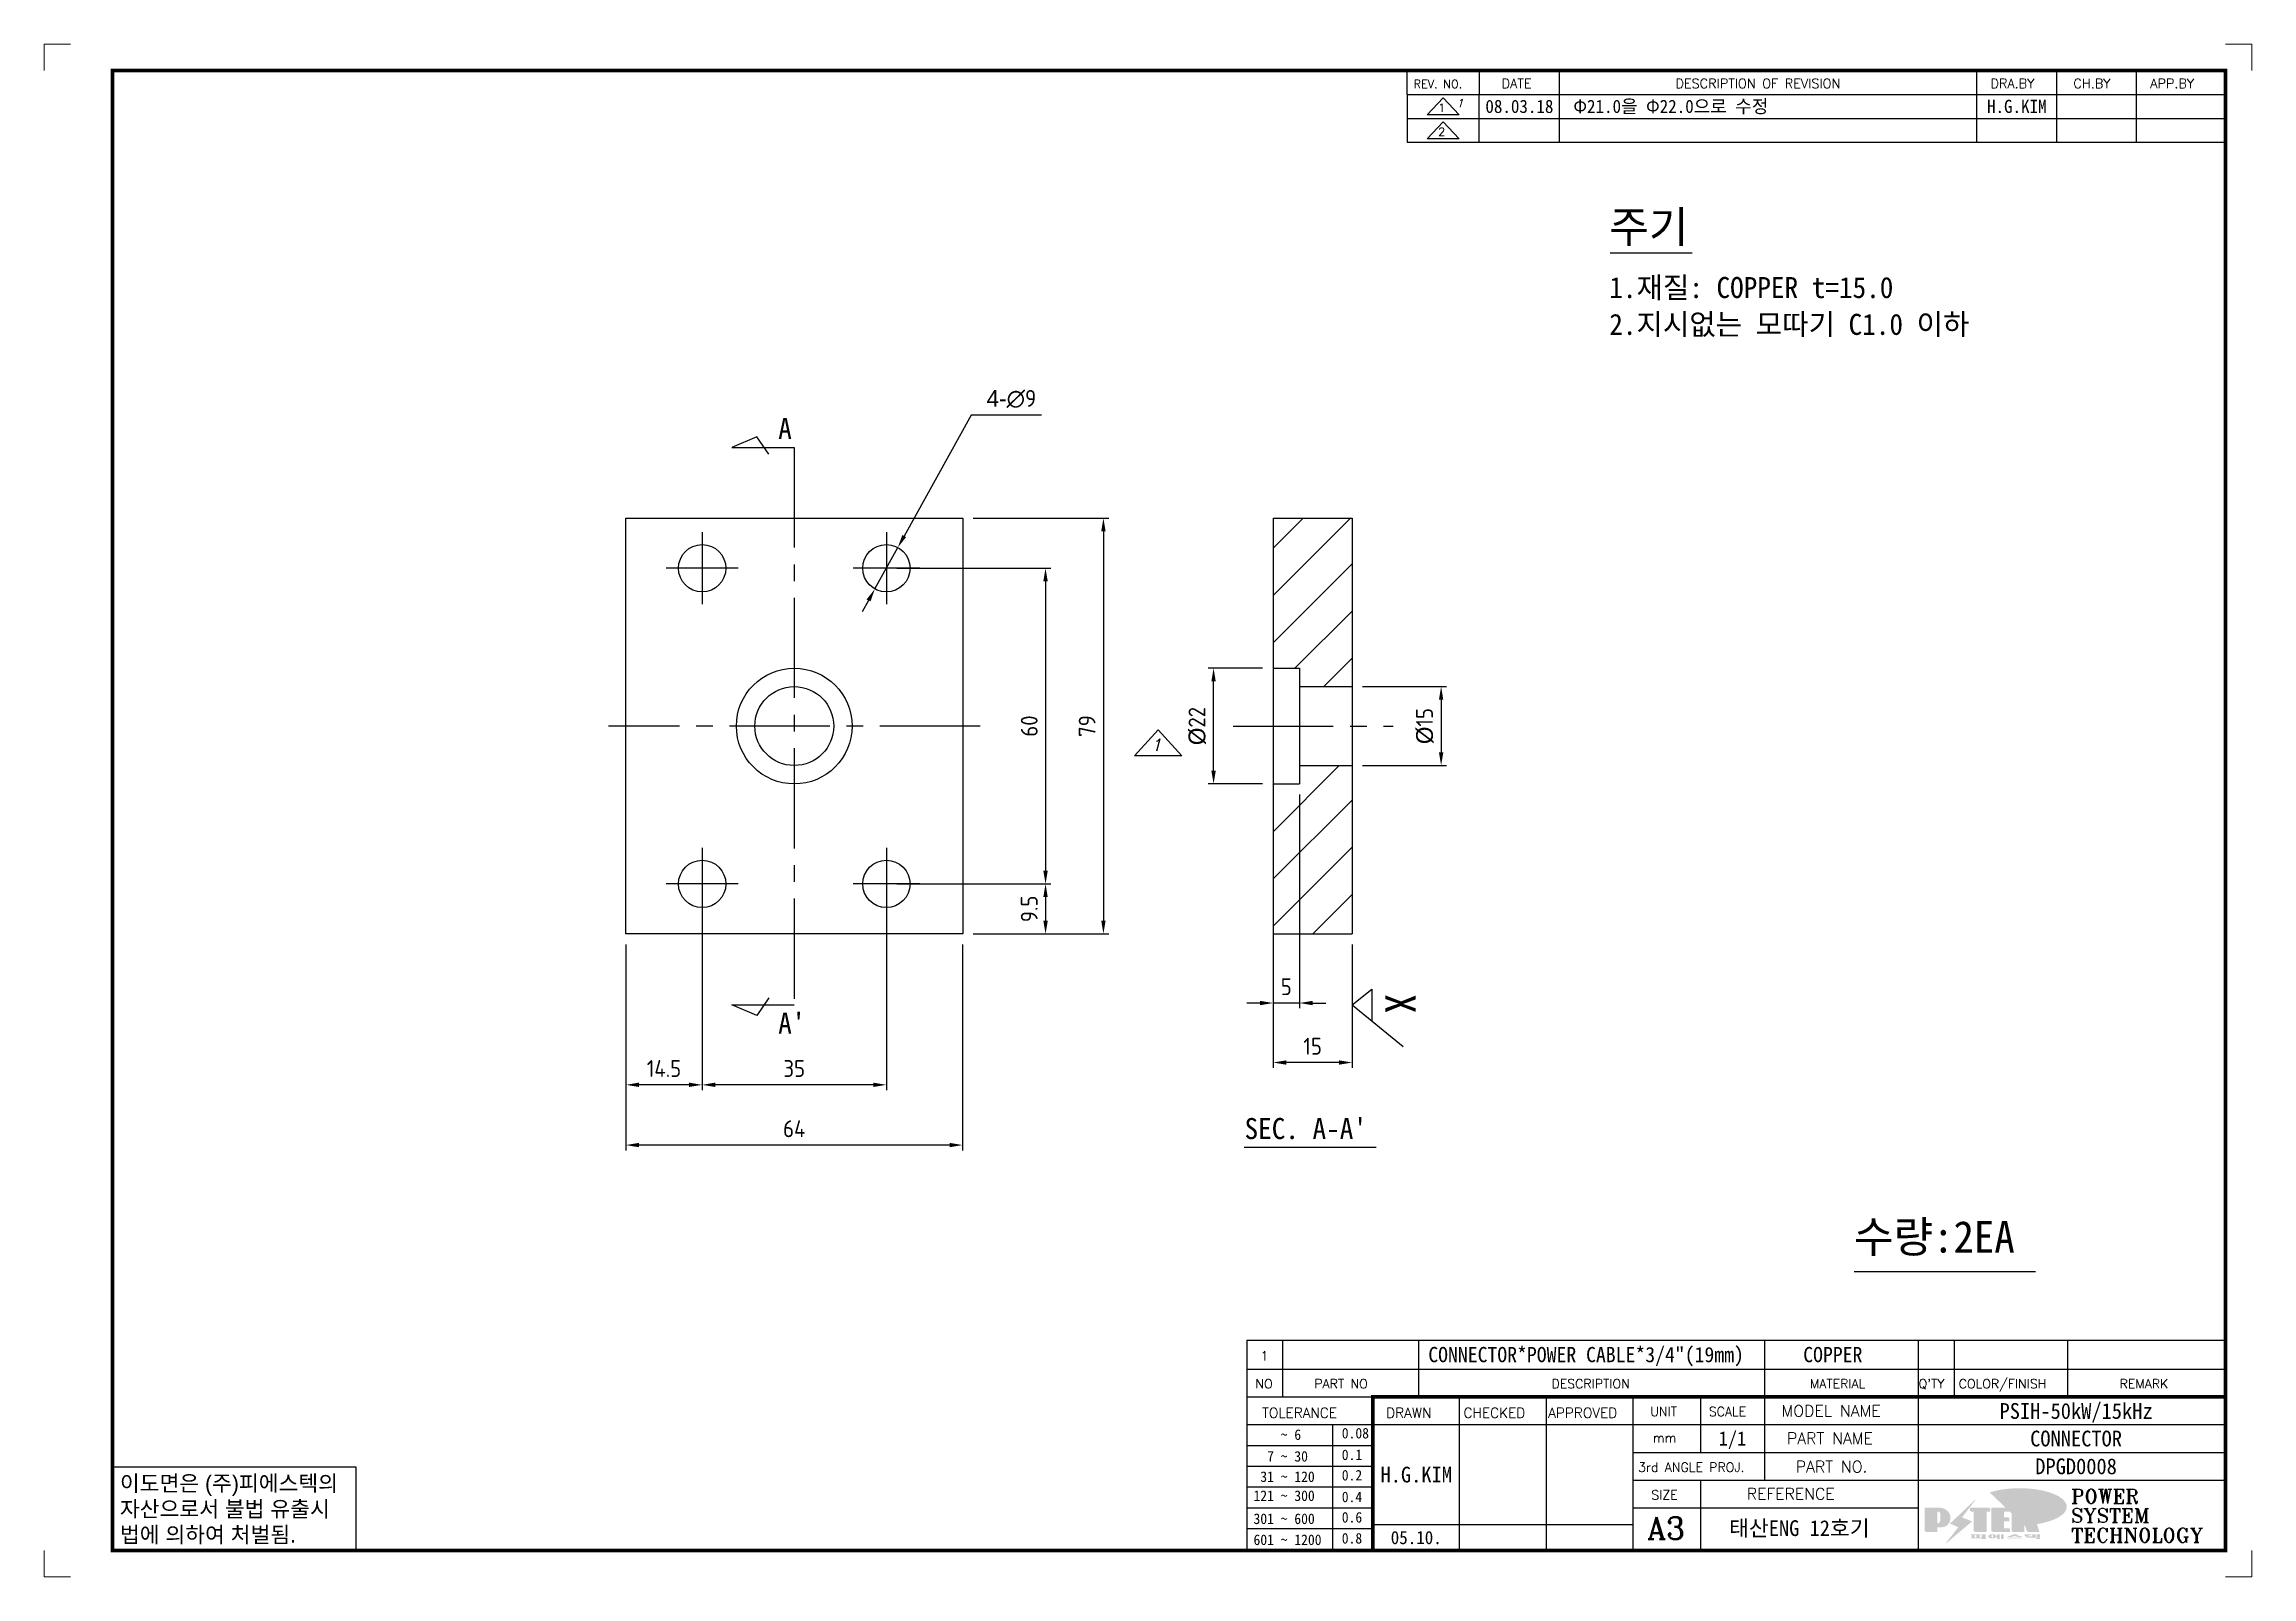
# Model space of a CAD drawing. Header units: millimetres. Extents: x 0 to 1342, y 0 to 952.
# Drawn here: x 455.8 to 875.3, y 0 to 291.3 of the extents above; entities that cross this region are included whole.
import ezdxf
from ezdxf.enums import TextEntityAlignment as Align

# ---------------------------------------------------------------- set-up
doc = ezdxf.new("R2010")
doc.units = ezdxf.units.MM
doc.linetypes.add('CENTER', pattern=[50.8, 31.75, -6.35, 6.35, -6.35])
doc.linetypes.add('CENTER2', pattern=[28.575, 19.05, -3.175, 3.175, -3.175])
doc.layers.add('FORMAT-1', color=7, linetype='Continuous')
doc.layers.add('line', color=3, linetype='Continuous')
doc.styles.add('h1', font='')
doc.styles.add('HAN', font='')
doc.styles.add('RC', font='ROMANC.SHX')
doc.styles.add('ROMANT', font='romant')
doc.styles.add('RT', font='ROMANT.SHX', dxfattribs={"oblique": 15})
doc.styles.get("Standard").update_dxf_attribs({"font": 'ISOCP.SHX', "bigfont": 'WHGTXT.SHX'})
doc.styles.get('h1').set_extended_font_data('New Gulim')
doc.styles.get('HAN').set_extended_font_data('GulimChe')
doc.dimstyles.new('PSTEK-1', dxfattribs={"dimtxt": 3.2, "dimasz": 2.5, "dimexe": 1, "dimexo": 2, "dimgap": 1.5, "dimtad": 1, "dimtoh": 1, "dimrnd": 0.05, "dimzin": 9, "dimdsep": 46, "dimtxsty": 'Standard', "dimcen": 0, "dimclrt": 3, "dimadec": 1, "dimazin": 2, "dimtfac": 1, "dimtmove": 0, "dimatfit": 3, "dimfxl": 0, "dimtolj": 1, "dimtzin": 0, "dimarcsym": 0})

msp = doc.modelspace()

# ---------------------------------------------------------------- texts
at = {"color": 3, "style": 'HAN'}
for s, height, p in [('주기', 6, (753.224, 253.59)), ('1.재질: COPPER t=15.0', 4, (753.224, 243.045)), ('2.지시없는 모따기 C1.0 이하', 4, (753.224, 236.045)), ('A', 4, (595.313, 216.255, -4492.851)), ("A'", 4, (595.313, 103.244, -4492.851)), ("SEC. A-A'", 4, (683.918, 83.202, -2946.132)), ('수량:2EA', 6, (799.701, 61.63))]:
    msp.add_text(s, height=height, dxfattribs=at).set_placement(p)
msp.add_text('X', height=5.76, rotation=270, dxfattribs=at).set_placement((710.669, 110.781, -2651.519))
at = {"color": 2, "style": 'RC', "oblique": 15}
msp.add_attdef('1', text='1', height=2.34, dxfattribs=at).set_placement((667.09, 158.085), align=Align.MIDDLE_CENTER)

# ---------------------------------------------------------------- blocks, each defined once
blk = doc.blocks.new('*D84')
at = {"color": 0, "lineweight": -2}
for p, q in [((617.86, 191.7), (647.11, 191.7)), ((646.11, 189.2), (646.11, 134.2)), ((617.86, 131.7), (647.11, 131.7))]:
    blk.add_line(p, q, dxfattribs=at)
at = {"color": 0}
for points in [[(645.69, 189.2), (646.53, 189.2), (646.11, 191.7)], [(645.69, 134.2), (646.53, 134.2), (646.11, 131.7)]]:
    blk.add_solid(points, dxfattribs=at)
at = {"layer": 'DEFPOINTS', "color": 0}
for p in [(615.86, 191.7, 1841.33), (615.86, 131.7, 1841.33), (646.11, 131.7)]:
    blk.add_point(p, dxfattribs=at)
at = {"color": 3, "insert": (643.01, 161.7), "char_height": 3.2, "attachment_point": 5, "rotation": 90}
blk.add_mtext('\\A1;60', dxfattribs=at)
blk = doc.blocks.new('*D85')
at = {"color": 0, "lineweight": -2}
for p, q in [((632.36, 201.2), (658.11, 201.2)), ((657.11, 198.7), (657.11, 124.7)), ((632.36, 122.2), (658.11, 122.2))]:
    blk.add_line(p, q, dxfattribs=at)
at = {"color": 0}
for points in [[(656.69, 198.7), (657.52, 198.7), (657.11, 201.2)], [(656.69, 124.7), (657.52, 124.7), (657.11, 122.2)]]:
    blk.add_solid(points, dxfattribs=at)
at = {"layer": 'DEFPOINTS', "color": 0}
for p in [(630.36, 201.2, 1841.33), (630.36, 122.2, 1841.33), (657.11, 122.2)]:
    blk.add_point(p, dxfattribs=at)
at = {"color": 3, "insert": (654.01, 161.7), "char_height": 3.2, "attachment_point": 5, "rotation": 90}
blk.add_mtext('\\A1;79', dxfattribs=at)
blk = doc.blocks.new('*D86')
at = {"color": 0, "lineweight": -2}
for p, q in [((580.86, 130.2), (580.86, 92.51)), ((615.86, 130.2), (615.86, 92.51)), ((613.36, 93.51), (583.36, 93.51))]:
    blk.add_line(p, q, dxfattribs=at)
at = {"color": 0}
for points in [[(583.36, 93.93), (583.36, 93.1), (580.86, 93.51)], [(613.36, 93.93), (613.36, 93.1), (615.86, 93.51)]]:
    blk.add_solid(points, dxfattribs=at)
at = {"layer": 'DEFPOINTS', "color": 0}
for p in [(580.86, 132.2, 1841.33), (615.86, 132.2, 1841.33), (580.86, 93.51)]:
    blk.add_point(p, dxfattribs=at)
at = {"color": 3, "insert": (598.36, 96.61), "char_height": 3.2, "attachment_point": 5}
blk.add_mtext('\\A1;35', dxfattribs=at)
blk = doc.blocks.new('*D87')
at = {"color": 0, "lineweight": -2}
for p, q in [((566.36, 120.2), (566.36, 81.06)), ((630.36, 120.2), (630.36, 81.06)), ((627.86, 82.06), (568.86, 82.06))]:
    blk.add_line(p, q, dxfattribs=at)
at = {"color": 0}
for points in [[(568.86, 82.48), (568.86, 81.65), (566.36, 82.06)], [(627.86, 82.48), (627.86, 81.65), (630.36, 82.06)]]:
    blk.add_solid(points, dxfattribs=at)
at = {"layer": 'DEFPOINTS', "color": 0}
for p in [(566.36, 122.2, 1841.33), (630.36, 122.2, 1841.33), (566.36, 82.06)]:
    blk.add_point(p, dxfattribs=at)
at = {"color": 3, "insert": (598.36, 85.16), "char_height": 3.2, "attachment_point": 5}
blk.add_mtext('\\A1;64', dxfattribs=at)
blk = doc.blocks.new('no3')
at = {"color": 180}
for p, q in [((0, 5.5), (0, 0)), ((0, 5.5), (186, 5.5)), ((6.79, 5.5), (6.79, 0)), ((32.74, 0.11), (32.74, 5.5)), ((98.4, 5.5), (98.4, 0)), ((127.61, 5.5), (127.61, 0)), ((134.43, 5.5), (134.43, 0)), ((155.98, 5.5), (155.98, 0))]:
    blk.add_line(p, q, dxfattribs=at)
at = {"color": 2, "style": 'HAN'}
for tag, p in [('PART-NO', (19.76, 2.75)), ('MATERIAL', (111.38, 2.75)), ("Q'TY", (131.02, 2.75)), ('COLOR/FINISH', (145.2, 2.75)), ('REMARK', (170.76, 2.75))]:
    blk.add_attdef(tag, text='', height=2.9, dxfattribs=at).set_placement(p, align=Align.MIDDLE_CENTER)
blk.add_attdef('DESCRIPTION', text='', height=2.9, dxfattribs=at).set_placement((34.51, 2.75), align=Align.MIDDLE_LEFT)
at = {"color": 2, "style": 'RT', "oblique": 15}
blk.add_attdef('NO', text='', height=1.74, dxfattribs=at).set_placement((3.38, 2.51), align=Align.MIDDLE_CENTER)
blk = doc.blocks.new('t3')
for p, q in [((0, 15.88), (46.25, 15.88)), ((0, 15.88), (0, 0)), ((46.25, 15.88), (46.25, 0)), ((0, 0), (46.25, 0))]:
    blk.add_line(p, q)
at = {"color": 1, "style": 'h1'}
for s, p in [('이도면은 (주)피에스텍의', (1.4, 11.29)), ('자산으로서 불법 유출시', (1.4, 6.41)), ('법에 의하여 처벌됨.', (1.4, 1.52))]:
    blk.add_text(s, height=3, dxfattribs=at).set_placement(p)
blk = doc.blocks.new('new LOGO')
at = {"layer": 'line'}
h = blk.add_hatch(color=1, dxfattribs=at)
h.paths.add_polyline_path([(41.5, 16.4), (54.3, 16.4, 1), (54.3, 82.9), (0, 82.9), (0, -0.1), (41.5, -0.1)])
h.paths.add_polyline_path([(41.5, 27.9), (41.5, 71.9), (43.6, 71.9, -0.414214), (54.6, 60.9), (54.6, 38.9, -0.414214), (43.6, 27.9)], flags=16)
h.paths.add_polyline_path([(214.7, 71.9), (227.5, 71.9), (227.5, 82.9), (159.7, 82.9), (159.7, 71.9), (172.5, 71.9), (172.5, -0.1), (214.7, -0.1)])
h.paths.add_polyline_path([(276, 37.4), (294.8, 37.4), (294.8, 49.1), (276, 49.1), (276, 71.9), (294.8, 71.9), (294.8, 82.9), (234.5, 82.9), (234.5, -0.1), (297, -0.1), (297, 10.9), (276, 10.9)])
h.paths.add_polyline_path([(347.2, 35.2), (359.7, -0.1), (400.5, -0.1), (379.6, 66.8), (399.7, 82.9), (380.6, 82.9), (347.2, 61.6), (347.2, 82.9), (305.5, 82.9), (305.5, -0.1), (347.2, -0.1)])
h = blk.add_hatch(color=250, dxfattribs=at)
h.paths.add_polyline_path([(44.5, 69.4), (46.6, 69.4, -0.129793), (52, 68, 0.221832), (43.6, 71.9), (41.5, 71.9), (41.5, 27.9), (43.6, 27.9, 0.02048), (44.5, 28)], flags=17)
h.paths.add_polyline_path([(44.5, 13.9), (57.3, 13.9, 0.72362), (77.1, 73.9, -0.679777), (54.3, 16.4), (41.5, 16.4), (41.5, -0.1), (3, -0.1), (3, -2.6), (44.5, -2.6)])
h.paths.add_polyline_path([(117.9, 14.2), (71.5, -44.4), (77.1, -39.6), (120.8, 15.6), (92, 28.9), (173.3, 106), (177.5, 111.4), (89.1, 27.6)])
h.paths.add_polyline_path([(162.7, 71.9), (162.7, 69.4), (172.5, 69.4), (172.5, 71.9)], flags=17)
h.paths.add_polyline_path([(217.7, 69.4), (230.5, 69.4), (230.5, 80.4), (227.5, 80.4), (227.5, 71.9), (214.7, 71.9), (214.7, -0.1), (175.5, -0.1), (175.5, -2.6), (217.7, -2.6)])
h.paths.add_polyline_path([(297.8, 46.6), (294.8, 46.6), (294.8, 37.4), (276, 37.4), (276, 10.9), (279, 10.9), (279, 34.9), (297.8, 34.9)])
h.paths.add_polyline_path([(300, 8.4), (297, 8.4), (297, -0.1), (237.5, -0.1), (237.5, -2.6), (300, -2.6)])
h.paths.add_polyline_path([(297.8, 80.4), (294.8, 80.4), (294.8, 71.9), (276, 71.9), (276, 49.1), (279, 49.1), (279, 69.4), (297.8, 69.4)])
h.paths.add_polyline_path([(350.2, 80.4), (347.2, 80.4), (347.2, 61.6), (350.2, 63.5)])
h.paths.add_polyline_path([(350.2, 26.7), (347.2, 35.2), (347.2, -0.1), (308.5, -0.1), (308.5, -2.6), (350.2, -2.6)])
h.paths.add_polyline_path([(402.7, 80.4), (396.5, 80.4), (379.6, 66.8), (400.5, -0.1), (361.8, -0.1), (362.7, -2.6), (403.5, -2.6), (382.6, 64.3)])
blk.add_hatch(color=5, dxfattribs=at).paths.add_polyline_path([(166.3, 35), (131, 49), (180.4, 112.7), (92, 28.9), (120.8, 15.6), (74.4, -43)])
h = blk.add_hatch(color=253, dxfattribs=at)
edge = h.paths.add_edge_path()
edge.add_ellipse((333.9, 86.4), major_axis=(-165.9, 0), ratio=0.39426, start_angle=111.51268, end_angle=334.46902)
edge.add_ellipse((314.1, 81.2), major_axis=(-153.7, 0), ratio=0.40699, start_angle=121.30662, end_angle=327.74369, ccw=False)
edge.add_line((394, 27.8), (394.7, 25.6))
h = blk.add_hatch(color=250, dxfattribs=at)
edge = h.paths.add_edge_path()
edge.add_ellipse((237.8, -17.6), major_axis=(-14.3, 0), ratio=0.526336, start_angle=192.2456, end_angle=269.07481)
edge.add_line((238.1, -10.1), (237.6, -10.1))
edge.add_ellipse((237.8, -17.6), major_axis=(-14.3, 0), ratio=0.526336, start_angle=270.92519, end_angle=449.07481)
edge.add_line((237.6, -25.1), (238.1, -25.1))
edge.add_ellipse((237.8, -17.6), major_axis=(-14.3, 0), ratio=0.526336, start_angle=450.92519, end_angle=527.7544)
edge.add_line((251.7, -19.2), (254.1, -19.2))
edge.add_line((254.1, -19.2), (254.1, -27.1))
edge.add_line((254.1, -27.1), (263.1, -27.1))
edge.add_line((263.1, -27.1), (263.1, -10.1))
edge.add_line((263.1, -10.1), (254.1, -10.1))
edge.add_line((254.1, -10.1), (254.1, -16))
edge.add_line((254.1, -16), (251.7, -16))
h.paths.add_polyline_path([(241, -16.4), (241, -18.7, -1), (234.4, -18.7), (234.4, -16.4, -1)], flags=16)
h.paths.add_polyline_path([(278.2, -10.1), (268.1, -10.1), (268.1, -27.1), (278.2, -27.1)])
h.paths.add_polyline_path([(310.3, -10.1), (310.3, -11.1, -0.157169), (289.3, -17.5), (294, -19.9, 0.128407), (316.3, -15.9, 0.128407), (338.6, -19.9), (343.3, -17.5, -0.157169), (322.2, -11.1), (322.2, -10.1)])
h.paths.add_polyline_path([(342.1, -25.1), (342.1, -22.3), (290.4, -22.3), (290.4, -25.1)])
h.paths.add_polyline_path([(352, -10.1), (352, -16.2, 0.414214), (354, -18.2), (378.7, -18.2), (378.7, -19.6), (390.2, -19.6), (390.2, -10.1), (378.7, -10.1), (378.7, -13.6), (374.7, -13.6), (374.7, -15.1), (378.7, -15.1), (378.7, -16.2), (364.7, -16.2), (364.7, -15.1), (371.2, -15.1), (371.2, -13.6), (364.7, -13.6), (364.7, -12.6), (374.7, -12.6), (374.7, -10.1)])
h.paths.add_polyline_path([(393.8, -10.1), (393.8, -19.6), (405, -19.6), (405, -10.1)])
h.paths.add_polyline_path([(405, -27.1), (405, -20.9), (356.8, -20.9), (356.8, -23), (391.8, -23), (391.8, -27.1)])
h.paths.add_polyline_path([(200.4, -10.1), (200.4, -22.3), (193.2, -22.3), (193.2, -12.6), (196.6, -12.6), (196.6, -10.1), (161, -10.1), (161, -12.6), (164.5, -12.6), (164.5, -22.3), (161, -22.3), (161, -25.1), (200.4, -25.1), (200.4, -27.1), (213.9, -27.1), (213.9, -10.1)])
h.paths.add_polyline_path([(182, -12.6), (175.6, -12.6), (175.6, -22.3), (182, -22.3)], flags=17)
blk = doc.blocks.new('format-3')
at = {"color": 3, "lineweight": 9}
for p, q in [((0, 286.3), (0, 291.3)), ((5, 291.3), (0, 291.3)), ((414.5, 291.3), (419.5, 291.3)), ((419.5, 286.3), (419.5, 291.3)), ((0, 5), (0, 0)), ((419.5, 5), (419.5, 0)), ((5, 0), (0, 0)), ((414.5, 0), (419.5, 0))]:
    blk.add_line(p, q, dxfattribs=at)
at = {"color": 180}
for p, q in [((258.97, 281.75), (258.97, 286.3)), ((272.71, 281.75), (272.71, 286.3)), ((287.94, 281.75), (287.94, 286.3)), ((367.22, 281.75), (367.22, 286.3)), ((382.45, 281.75), (382.45, 286.3)), ((397.61, 281.75), (397.61, 286.3)), ((258.97, 281.75), (414.5, 281.75)), ((228.5, 39.49), (228.5, 5)), ((228.5, 39.49), (414.5, 39.49)), ((235.29, 39.49), (235.29, 34.21)), ((261.24, 34.21), (261.24, 39.49)), ((326.9, 39.49), (326.9, 34.21)), ((356.11, 39.49), (356.11, 34.21)), ((362.93, 39.49), (362.93, 34.21)), ((384.48, 39.49), (384.48, 34.21)), ((228.5, 34.21), (252.48, 34.21)), ((268.96, 5), (268.96, 34.21)), ((285.45, 5), (285.45, 34.21)), ((301.94, 5), (301.94, 34.21)), ((314.72, 34.21), (314.72, 23.65)), ((326.9, 34.21), (326.9, 18.37)), ((356.11, 34.21), (356.11, 5)), ((228.5, 28.93), (252.48, 28.93)), ((244.89, 5.23), (244.89, 28.93)), ((252.48, 28.93), (414.5, 28.93)), ((228.5, 24.98), (252.48, 24.98)), ((228.5, 21.03), (252.48, 21.03)), ((301.94, 23.65), (414.5, 23.65)), ((228.5, 17.08), (252.48, 17.08)), ((301.94, 18.37), (414.5, 18.37)), ((314.72, 18.37), (314.72, 5)), ((228.5, 13.13), (252.48, 13.13)), ((301.94, 13.09), (356.11, 13.09)), ((228.5, 9.18), (252.48, 9.18)), ((252.48, 9.95), (301.94, 9.95))]:
    blk.add_line(p, q, dxfattribs=at)
at = {"const_width": 0.7}
blk.add_lwpolyline([(252.48, 5), (252.48, 34.21), (414.5, 34.21)], dxfattribs=at)
at = {"layer": 'FORMAT-1', "const_width": 0.7}
blk.add_lwpolyline([(13, 5), (13, 286.3), (414.5, 286.3), (414.5, 5)], close=True, dxfattribs=at)
blk.add_blockref('t3', (13, 5))
at = {"xscale": 0.05400000000000027, "yscale": 0.05400000000000027, "zscale": 0.05400000000000027}
blk.add_blockref('new LOGO', (357.35, 8.65), dxfattribs=at)
at = {"color": 2}
for s, height, style, p in [('REV. NO.', 1.56, 'RC', (260.23, 282.95)), ('DATE', 1.788, 'RC', (276.95, 282.94)), ('DESCRIPTION OF REVISION', 1.7875, 'RC', (309.98, 282.94)), ('DRA.BY', 1.788, 'RC', (369.83, 282.94)), ('CH.BY', 1.788, 'RC', (385.59, 282.94)), ('APP.BY', 1.788, 'RC', (400.18, 282.94)), ('COLOR/FINISH', 1.7424, 'RC', (363.8, 35.83)), ('NO', 1.742, 'RC', (230.16, 35.83)), ('PART NO', 1.742, 'RC', (241.36, 35.83)), ('DESCRIPTION', 1.7424, 'RC', (286.43, 35.83)), ('MATERIAL', 1.742, 'RC', (335.52, 35.83)), ("Q'TY", 1.742, 'RC', (356.17, 35.83)), ('REMARK', 1.742, 'RC', (394.37, 35.83)), (' TOLERANCE', 1.9, 'RC', (230.11, 30.22)), ('DRAWN', 1.9, 'RC', (255, 30.22)), ('CHECKED', 1.9, 'RC', (269.71, 30.22)), ('APPROVED', 1.9, 'RC', (285.8, 30.22)), ('UNIT', 1.742, 'RC', (305.19, 30.55)), ('SCALE', 1.742, 'RC', (316.32, 30.55)), ('MODEL NAME', 2.178, 'RC', (330.12, 30.46)), ('    ~ 6', 2, 'HAN', (229.8, 26.03)), ('0.08', 2, 'HAN', (246.57, 26.31)), ('mm', 1.742, 'RC', (305.67, 25.56)), ('PART NAME', 2.178, 'RC', (331.17, 25.24)), ('  7 ~ 30', 2, 'HAN', (229.8, 21.91)), ('0.1', 2, 'HAN', (246.57, 22.2)), ('3rd ANGLE PROJ.', 1.7424, 'RC', (302.87, 19.97)), ('PART NO.', 2.178, 'RC', (332.84, 19.85)), (' 31 ~ 120', 2, 'HAN', (229.8, 18.04)), ('0.2', 2, 'HAN', (246.57, 18.32)), ('REFERENCE', 2.178, 'RC', (323.52, 14.69)), ('121 ~ 300', 2, 'HAN', (229.8, 14.42)), ('0.4', 2, 'HAN', (246.57, 14.2)), ('SIZE', 1.742, 'RC', (305.39, 14.71)), ('301 ~ 600', 2, 'HAN', (229.8, 10.04)), ('0.6', 2, 'HAN', (246.57, 10.32)), ('601 ~ 1200', 2, 'HAN', (229.8, 6.05)), ('0.8', 2, 'HAN', (246.57, 6.33))]:
    blk.add_text(s, height=height, dxfattribs=dict(at, style=style)).set_placement(p)
at = {"style": 'ROMANT'}
for s, p in [('POWER', (385.15, 13.96)), ('SYSTEM', (385.15, 10.31)), ('TECHNOLOGY', (385.15, 6.56))]:
    blk.add_text(s, height=2.7, dxfattribs=at).set_placement(p)
at = {"color": 2, "lineweight": 25, "style": 'RC'}
blk.add_text('A3', height=4.182, dxfattribs=at).set_placement((304.61, 7.14))
at = {"style": 'HAN'}
for tag, height, p in [('MODEL-NAME', 3, (386.1, 31.53)), ('SCALE', 2.7, (320.81, 26.29)), ('PART-NAME', 3, (386.1, 26.29)), ('CH-BY', 3, (277.21, 19.44)), ('PART-NO', 3, (386.1, 21.01)), ('DRA-BY', 3, (260.72, 19.44)), ('APP-BY', 3, (293.7, 19.44)), ('DRA-DATE', 2.5, (260.72, 7.47)), ('CH-DATE', 2.5, (277.21, 7.47)), ('APP-DATE', 2.5, (293.7, 7.47)), ('관련업체', 3, (333.52, 9.26))]:
    blk.add_attdef(tag, text='', height=height, dxfattribs=at).set_placement(p, align=Align.MIDDLE_CENTER)
blk = doc.blocks.new('*D106')
at = {"color": 0, "lineweight": -2}
for p, q in [((706.36, 169.2), (722.28, 169.2)), ((721.28, 166.7), (721.28, 156.7)), ((706.36, 154.2), (722.28, 154.2))]:
    blk.add_line(p, q, dxfattribs=at)
at = {"color": 0}
for points in [[(720.86, 166.7), (721.69, 166.7), (721.28, 169.2)], [(720.86, 156.7), (721.69, 156.7), (721.28, 154.2)]]:
    blk.add_solid(points, dxfattribs=at)
at = {"layer": 'DEFPOINTS', "color": 0}
for p in [(704.36, 169.2, -1841.33), (704.36, 154.2, -1841.33), (721.28, 154.2)]:
    blk.add_point(p, dxfattribs=at)
at = {"color": 3, "insert": (718.18, 161.7), "char_height": 3.2, "attachment_point": 5, "rotation": 90}
blk.add_mtext('\\A1;{\\f??|b0|i0|c0|p49;%%C}15', dxfattribs=at)
blk = doc.blocks.new('*D107')
at = {"color": 0, "lineweight": -2}
for p, q in [((687.36, 172.7), (677.04, 172.7)), ((678.04, 153.2), (678.04, 170.2)), ((687.36, 150.7), (677.04, 150.7))]:
    blk.add_line(p, q, dxfattribs=at)
at = {"color": 0}
for points in [[(677.62, 170.2), (678.45, 170.2), (678.04, 172.7)], [(677.62, 153.2), (678.45, 153.2), (678.04, 150.7)]]:
    blk.add_solid(points, dxfattribs=at)
at = {"layer": 'DEFPOINTS', "color": 0}
for p in [(678.04, 172.7), (689.36, 172.7, -1841.33), (689.36, 150.7, -1841.33)]:
    blk.add_point(p, dxfattribs=at)
at = {"color": 3, "insert": (674.94, 161.7), "char_height": 3.2, "attachment_point": 5, "rotation": 90}
blk.add_mtext('\\A1;{\\f??|b0|i0|c0|p49;%%C}22', dxfattribs=at)
blk = doc.blocks.new('*D108')
at = {"color": 0, "lineweight": -2}
for p, q in [((689.36, 120.2), (689.36, 96.75)), ((704.36, 120.2), (704.36, 96.75)), ((701.86, 97.75), (691.86, 97.75))]:
    blk.add_line(p, q, dxfattribs=at)
at = {"color": 0}
for points in [[(691.86, 98.17), (691.86, 97.33), (689.36, 97.75)], [(701.86, 98.17), (701.86, 97.33), (704.36, 97.75)]]:
    blk.add_solid(points, dxfattribs=at)
at = {"layer": 'DEFPOINTS', "color": 0}
for p in [(689.36, 122.2, -1841.33), (704.36, 122.2, -1841.33), (689.36, 97.75)]:
    blk.add_point(p, dxfattribs=at)
at = {"color": 3, "insert": (696.86, 100.85), "char_height": 3.2, "attachment_point": 5}
blk.add_mtext('\\A1;15', dxfattribs=at)
blk = doc.blocks.new('*D109')
at = {"color": 0, "lineweight": -2}
for p, q in [((689.36, 148.7), (689.36, 108.06)), ((694.36, 148.7), (694.36, 108.06)), ((686.86, 109.06), (684.36, 109.06)), ((694.36, 109.06), (689.36, 109.06)), ((696.86, 109.06), (699.36, 109.06))]:
    blk.add_line(p, q, dxfattribs=at)
at = {"color": 0}
for points in [[(686.86, 109.48), (686.86, 108.64), (689.36, 109.06)], [(696.86, 109.48), (696.86, 108.64), (694.36, 109.06)]]:
    blk.add_solid(points, dxfattribs=at)
at = {"layer": 'DEFPOINTS', "color": 0}
for p in [(689.36, 150.7, -1841.33), (694.36, 150.7, -1841.33), (689.36, 109.06)]:
    blk.add_point(p, dxfattribs=at)
at = {"color": 3, "insert": (691.86, 112.16), "char_height": 3.2, "attachment_point": 5}
blk.add_mtext('\\A1;5', dxfattribs=at)
blk = doc.blocks.new('*D110')
at = {"color": 0, "lineweight": -2}
for p, q in [((631.95, 220.77), (619.25, 197.82)), ((645.32, 220.77), (631.95, 220.77)), ((613.69, 187.76), (618.04, 195.63)), ((612.48, 185.57), (611.27, 183.38))]:
    blk.add_line(p, q, dxfattribs=at)
at = {"color": 0}
for points in [[(618.89, 198.02), (619.62, 197.62), (618.04, 195.63)], [(612.11, 185.77), (612.84, 185.37), (613.69, 187.76)]]:
    blk.add_solid(points, dxfattribs=at)
at = {"layer": 'DEFPOINTS', "color": 0}
for p in [(618.04, 195.63, -1841.33), (613.69, 187.76, -1841.33)]:
    blk.add_point(p, dxfattribs=at)
at = {"color": 3, "insert": (639.62, 223.87), "char_height": 3.2, "attachment_point": 5}
blk.add_mtext('\\A1;{\\f??|b0|i0|c0|p49;4-}∅9', dxfattribs=at)
blk = doc.blocks.new('*D111')
at = {"color": 0, "lineweight": -2}
for p, q in [((580.86, 122.86), (580.86, 92.51)), ((566.36, 120.2), (566.36, 92.51)), ((578.36, 93.51), (568.86, 93.51))]:
    blk.add_line(p, q, dxfattribs=at)
at = {"color": 0}
for points in [[(568.86, 93.93), (568.86, 93.1), (566.36, 93.51)], [(578.36, 93.93), (578.36, 93.1), (580.86, 93.51)]]:
    blk.add_solid(points, dxfattribs=at)
at = {"layer": 'DEFPOINTS', "color": 0}
for p in [(566.36, 122.2, -1841.33), (580.86, 124.86, -1841.33), (566.36, 93.51)]:
    blk.add_point(p, dxfattribs=at)
at = {"color": 3, "insert": (573.61, 96.61), "char_height": 3.2, "attachment_point": 5}
blk.add_mtext('\\A1;14.5', dxfattribs=at)
blk = doc.blocks.new('*D112')
at = {"color": 0, "lineweight": -2}
for p, q in [((624.2, 131.7), (647.11, 131.7)), ((646.11, 129.2), (646.11, 124.7)), ((632.36, 122.2), (647.11, 122.2))]:
    blk.add_line(p, q, dxfattribs=at)
at = {"color": 0}
for points in [[(645.69, 129.2), (646.53, 129.2), (646.11, 131.7)], [(645.69, 124.7), (646.53, 124.7), (646.11, 122.2)]]:
    blk.add_solid(points, dxfattribs=at)
at = {"layer": 'DEFPOINTS', "color": 0}
for p in [(622.2, 131.7, -1841.33), (630.36, 122.2, -1841.33), (646.11, 122.2)]:
    blk.add_point(p, dxfattribs=at)
at = {"color": 3, "insert": (643.01, 126.95), "char_height": 3.2, "attachment_point": 5, "rotation": 90}
blk.add_mtext('\\A1;9.5', dxfattribs=at)
blk = doc.blocks.new('re3')
at = {"color": 180}
for p, q in [((0, 0), (0, -4.55)), ((6.87, -0.64), (3.86, -3.91)), ((9.88, -3.91), (3.86, -3.91)), ((6.87, -0.64), (9.88, -3.91)), ((13.74, -4.55), (13.74, 0)), ((28.97, -4.55), (28.97, 0)), ((108.25, -4.55), (108.25, 0)), ((123.49, -4.55), (123.49, 0)), ((138.64, -4.55), (138.64, 0)), ((0, -4.55), (155.53, -4.55))]:
    blk.add_line(p, q, dxfattribs=at)
at = {"color": 2, "style": 'RC', "oblique": 15}
blk.add_attdef('REV.NO', text='', height=1.56, dxfattribs=at).set_placement((6.59, -2.56), align=Align.MIDDLE_CENTER)
blk.add_attdef('-1', text='', height=1.56, dxfattribs=at).set_placement((9.37, -1.66), align=Align.MIDDLE_LEFT)
at = {"color": 2, "style": 'HAN'}
for tag, p in [('REV.-DATE', (21.36, -2.28)), ('DRA.BY', (115.87, -2.28)), ('CH.BY', (131.07, -2.28)), ('APP.BY', (147.09, -2.28))]:
    blk.add_attdef(tag, text='', height=2.5, dxfattribs=at).set_placement(p, align=Align.MIDDLE_CENTER)
blk.add_attdef('DESCRIPTION-OF-REVISION', text='', height=2.5, dxfattribs=at).set_placement((31.61, -2.28), align=Align.MIDDLE_LEFT)

# ---------------------------------------------------------------- dimensions: what is measured, and where the dimension line sits
dim = msp.add_diameter_dim_2p(p1=(613.686, 187.758, -1841.332), p2=(618.042, 195.634, -1841.332), text='{\\f??|b0|i0|c0|p49;4-}<>', dimstyle='PSTEK-1')
dim.commit()
dim.dimension.update_dxf_attribs({"geometry": '*D110', "text_midpoint": (639.618, 220.775), "dimtype": 163})
for base, p1, p2, angle, picture, middle in [((657.106, 122.196, -3682.665), (630.364, 201.196, -1841.332), (630.364, 122.196, -1841.332), 270, '*D85', (654.006, 161.696, -3682.665)), ((646.109, 131.696, -3682.665), (615.864, 191.696, -1841.332), (615.864, 131.696, -1841.332), 270, '*D84', (643.009, 161.696, -3682.665)), ((646.109, 122.196), (622.197, 131.696, -1841.332), (630.364, 122.196, -1841.332), 90, '*D112', (643.009, 126.946))]:
    dim = msp.add_linear_dim(base=base, p1=p1, p2=p2, angle=angle, dimstyle='PSTEK-1')
    dim.commit()
    dim.dimension.update_dxf_attribs({"geometry": picture, "text_midpoint": middle})
at = {"color": 0}
for base, p1, p2, picture, middle in [((678.037, 172.696), (689.355, 150.696, -1841.332), (689.355, 172.696, -1841.332), '*D107', (674.936, 161.696)), ((721.278, 154.196), (704.355, 169.196, -1841.332), (704.355, 154.196, -1841.332), '*D106', (718.178, 161.696))]:
    dim = msp.add_linear_dim(base=base, p1=p1, p2=p2, angle=90, text='{\\f??|b0|i0|c0|p49;%%C}<>', dimstyle='PSTEK-1', dxfattribs=at)
    dim.commit()
    dim.dimension.update_dxf_attribs({"geometry": picture, "text_midpoint": middle})
for base, p1, p2, picture, middle in [((689.355, 109.06), (694.355, 150.696, -1841.332), (689.355, 150.696, -1841.332), '*D109', (691.855, 112.16)), ((566.364, 93.514), (580.864, 124.863, -1841.332), (566.364, 122.196, -1841.332), '*D111', (573.614, 96.614)), ((566.364, 82.062, -3682.665), (630.364, 122.196, -1841.332), (566.364, 122.196, -1841.332), '*D87', (598.364, 85.162, -3682.665)), ((689.355, 97.749), (704.355, 122.196, -1841.332), (689.355, 122.196, -1841.332), '*D108', (696.855, 100.849))]:
    dim = msp.add_linear_dim(base=base, p1=p1, p2=p2, dimstyle='PSTEK-1')
    dim.commit()
    dim.dimension.update_dxf_attribs({"geometry": picture, "text_midpoint": middle})
dim = msp.add_linear_dim(base=(580.864, 93.514, -3682.665), p1=(615.864, 132.196, -1841.332), p2=(580.864, 132.196, -1841.332), dimstyle='PSTEK-1')
dim.commit()
dim.dimension.update_dxf_attribs({"geometry": '*D86', "text_midpoint": (598.364, 93.514, -3682.665), "dimtype": 160})

# ---------------------------------------------------------------- hatches: boundary and pattern name
h = msp.add_hatch()
h.set_pattern_fill('ANSI31', color=256, scale=2, style=0)
h.set_pattern_definition([(45, (-89283.724, -6808.99), (-4.49012806, 4.49012806), [])])
h.paths.add_polyline_path([(694.355, 154.196), (694.355, 150.696), (689.355, 150.696), (689.355, 122.196), (704.355, 122.196), (704.355, 154.196)])
h.paths.add_polyline_path([(689.355, 172.696), (694.355, 172.696), (694.355, 169.196), (704.355, 169.196), (704.355, 201.196), (689.355, 201.196)])

# ---------------------------------------------------------------- linework, layer by layer
for p, q in [((753.395, 251.626), (768.957, 251.626)), ((683.847, 81.665), (708.95, 81.665)), ((799.774, 58.032), (834.228, 58.032))]:
    msp.add_line(p, q)
at = {"color": 2, "linetype": 'CENTER2'}
for p, q in [((598.364, 214.657, -1841.332), (598.364, 108.735, -1841.332)), ((633.676, 161.696, -1841.332), (563.052, 161.696, -1841.332)), ((681.739, 161.696, -1841.332), (712.176, 161.696, -1841.332))]:
    msp.add_line(p, q, dxfattribs=at)
at = {"color": 1}
for p, q in [((566.364, 201.196, -1841.332), (630.364, 201.196, -1841.332)), ((566.364, 122.196, -1841.332), (566.364, 201.196, -1841.332)), ((630.364, 201.196, -1841.332), (630.364, 122.196, -1841.332)), ((689.355, 201.196, -1841.332), (689.355, 122.196, -1841.332)), ((689.355, 201.196, -1841.332), (704.355, 201.196, -1841.332)), ((704.355, 201.196, -1841.332), (704.355, 122.196, -1841.332)), ((689.355, 172.696, -1841.332), (694.355, 172.696, -1841.332)), ((694.355, 172.696, -1841.332), (694.355, 150.696, -1841.332)), ((694.355, 169.196, -1841.332), (704.355, 169.196, -1841.332)), ((694.355, 154.196, -1841.332), (704.355, 154.196, -1841.332)), ((689.355, 150.696, -1841.332), (694.355, 150.696, -1841.332)), ((630.364, 122.196, -1841.332), (566.364, 122.196, -1841.332)), ((689.355, 122.196, -1841.332), (704.355, 122.196, -1841.332))]:
    msp.add_line(p, q, dxfattribs=at)
at = {"color": 6, "linetype": 'CENTER', "ltscale": 3}
for p, q in [((580.864, 198.529, -1841.332), (580.864, 184.863, -1841.332)), ((615.864, 198.529, -1841.332), (615.864, 184.863, -1841.332)), ((587.697, 191.696, -1841.332), (574.031, 191.696, -1841.332)), ((622.197, 191.696, -1841.332), (609.531, 191.696, -1841.332)), ((580.864, 138.529, -1841.332), (580.864, 124.863, -1841.332)), ((615.864, 138.529, -1841.332), (615.864, 124.863, -1841.332)), ((587.697, 131.696, -1841.332), (574.031, 131.696, -1841.332)), ((622.197, 131.696, -1841.332), (609.531, 131.696, -1841.332))]:
    msp.add_line(p, q, dxfattribs=at)
at = {"color": 180}
for p, q in [((667.513, 160.965), (663.003, 156.051)), ((667.513, 160.965), (672.024, 156.051)), ((672.024, 156.051), (663.003, 156.051))]:
    msp.add_line(p, q, dxfattribs=at)
at = {"color": 3}
for p, q in [((704.355, 108.722), (708.135, 111.716)), ((708.135, 111.716), (708.135, 105.618)), ((704.355, 108.722), (714.04, 100.769))]:
    msp.add_line(p, q, dxfattribs=at)
at = {"color": 3, "elevation": -1841.332}
for points in [[(593.505, 213.36), (591.262, 216.672), (586.518, 214.657), (598.364, 214.657)], [(593.505, 110.032), (591.262, 106.72), (586.518, 108.735), (598.364, 108.735)]]:
    msp.add_lwpolyline(points, dxfattribs=at)
at = {"color": 1}
for centre, radius in [((580.864, 191.696, -1841.332), 4.5), ((615.864, 191.696, -1841.332), 4.5), ((598.364, 161.696, -1841.332), 11), ((598.364, 161.696, -1841.332), 7.5), ((580.864, 131.696, -1841.332), 4.5), ((615.864, 131.696, -1841.332), 4.5)]:
    msp.add_circle(centre, radius, dxfattribs=at)

# ---------------------------------------------------------------- block references
msp.add_blockref('format-3', (455.828, 0)).add_auto_attribs({'DRA-DATE': '05.10.', 'DRA-BY': 'H.G.KIM', 'MODEL-NAME': 'PSIH-50kW/15kHz', 'PART-NAME': 'CONNECTOR', 'PART-NO': 'DPGD0008', 'SCALE': '1/1', '관련업체': '태산ENG 12호기'})
ref = msp.add_blockref('re3', (714.794, 281.75))
ref.add_attrib('DRA.BY', 'H.G.KIM', dxfattribs={"color": 2, "height": 2.5, "style": 'HAN'}).set_placement((830.664, 279.475), align=Align.MIDDLE_CENTER)
ref.add_attrib('DESCRIPTION-OF-REVISION', 'Φ21.0을 Φ22.0으로 수정', dxfattribs={"color": 2, "height": 2.5, "style": 'HAN'}).set_placement((746.406, 279.475), align=Align.MIDDLE_LEFT)
ref.add_attrib('REV.-DATE', '08.03.18', dxfattribs={"color": 2, "height": 2.5, "style": 'HAN'}).set_placement((736.152, 279.475), align=Align.MIDDLE_CENTER)
ref.add_attrib('-1', '1', dxfattribs={"color": 2, "height": 1.56, "style": 'RC', "oblique": 15}).set_placement((724.163, 280.09), align=Align.MIDDLE_LEFT)
ref.add_attrib('REV.NO', '1', dxfattribs={"color": 2, "height": 1.56, "style": 'RC'}).set_placement((721.382, 279.193), align=Align.MIDDLE_CENTER)
ref = msp.add_blockref('re3', (714.794, 277.2))
ref.add_attrib('REV.NO', '2', dxfattribs={"color": 2, "height": 1.56, "style": 'RC'}).set_placement((721.382, 274.643), align=Align.MIDDLE_CENTER)
ref = msp.add_blockref('no3', (684.328, 39.494))
ref.add_attrib('MATERIAL', 'COPPER', dxfattribs={"color": 2, "height": 2.9, "style": 'HAN'}).set_placement((795.703, 42.244), align=Align.MIDDLE_CENTER)
ref.add_attrib('DESCRIPTION', 'CONNECTOR*POWER CABLE*3/4"(19mm)', dxfattribs={"color": 2, "height": 2.9, "style": 'HAN'}).set_placement((718.836, 42.244), align=Align.MIDDLE_LEFT)
ref.add_attrib('NO', '1', dxfattribs={"color": 2, "height": 1.74, "style": 'RT'}).set_placement((687.712, 42.001), align=Align.MIDDLE_CENTER)

msp.set_redraw_order([(e.dxf.handle, doc.entitydb.next_handle()) for e in msp.query("TEXT MTEXT ATTDEF DIMENSION ARC_DIMENSION")])  # texts and dimensions are drawn at this point

doc.saveas('drawing.dxf')
